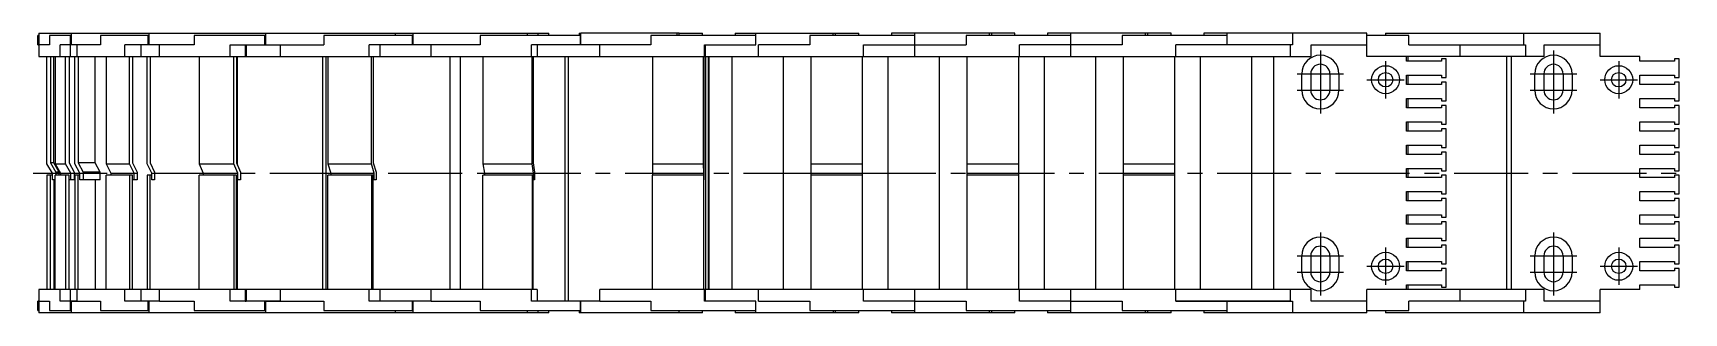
# Model space of a CAD drawing. Extents: x -197 to 995, y -704 to 120.
# Drawn here: x -2 to 706, y 0 to 120 of the extents above; entities that cross this region are included whole.
import ezdxf

# ---------------------------------------------------------------- set-up
doc = ezdxf.new("R2010")
doc.units = 0
doc.linetypes.add('CENTER', pattern=[50.8, 31.75, -6.35, 6.35, -6.35])
doc.layers.get('0').update_dxf_attribs({"linetype": 'CONTINUOUS'})
doc.layers.add('CENTER', color=1, linetype='CONTINUOUS')

msp = doc.modelspace()

# ---------------------------------------------------------------- linework, layer by layer
at = {"color": 7, "linetype": 'CONTINUOUS'}
for p, q in [((0, 115), (0, 119)), ((0.43, 119), (0, 119)), ((0, 115), (0.43, 115)), ((0.43, 120), (0.43, 110)), ((0.43, 120), (219.25, 120)), ((0.43, 115), (0.59, 115)), ((0.59, 115), (0.43, 115)), ((0.59, 110), (0.59, 115)), ((5.01, 115), (0.59, 115)), ((5.01, 119), (5.01, 115)), ((14.54, 119), (5.01, 119)), ((26.92, 115), (9.63, 115)), ((9.63, 110), (9.63, 115)), ((13.89, 115), (13.89, 110)), ((14.05, 115), (14.05, 119)), ((14.54, 115), (14.54, 120)), ((16.93, 110), (16.93, 115)), ((26.92, 119), (26.92, 115)), ((47.79, 119), (26.92, 119)), ((37.35, 110), (37.35, 115)), ((67.13, 115), (37.35, 115)), ((44.3, 115), (44.3, 110)), ((47.34, 115), (47.34, 119)), ((47.79, 115), (47.79, 120)), ((52.3, 110), (52.3, 115)), ((67.13, 119), (67.13, 115)), ((97.84, 119), (67.13, 119)), ((82.64, 110), (82.64, 115)), ((82.64, 115), (122.77, 115)), ((88.97, 115), (88.97, 110)), ((89.47, 115), (89.47, 110)), ((97.47, 115), (97.47, 119)), ((97.84, 115), (97.84, 120)), ((104.15, 110), (104.15, 115)), ((161.11, 119), (122.77, 119)), ((122.77, 119), (122.77, 115)), ((189.83, 115), (142.23, 115)), ((142.23, 110), (142.23, 115)), ((146.8, 115), (146.8, 110)), ((153.47, 119), (153.47, 120)), ((160.84, 115), (160.84, 119)), ((161.11, 115), (161.11, 120)), ((168.77, 110), (168.77, 115)), ((189.83, 119), (189.83, 115)), ((233.05, 119), (189.83, 119)), ((210.16, 119), (210.16, 120)), ((263.11, 115), (211.85, 115)), ((211.85, 110), (211.85, 115)), ((214.33, 115), (214.33, 110)), ((214.73, 119), (214.73, 120)), ((219.25, 119), (219.25, 120)), ((232.3, 120), (232.3, 119)), ((232.3, 120), (233.05, 120)), ((232.3, 120), (233.05, 120)), ((232.91, 115), (232.91, 119)), ((274.3, 120), (233.05, 120)), ((233.05, 115), (233.05, 120)), ((241.12, 110), (241.12, 115)), ((275.26, 120), (252.3, 120)), ((252.3, 120), (252.3, 120)), ((252.3, 120), (252.3, 120)), ((263.11, 119), (263.11, 115)), ((308.09, 119), (263.11, 119)), ((274.3, 119), (274.3, 120)), ((275.26, 120), (285.26, 120)), ((275.26, 120), (285.26, 120)), ((275.26, 119), (275.26, 120)), ((285.26, 119), (285.26, 120)), ((286.09, 115), (308.08, 115)), ((286.09, 110), (286.09, 115)), ((286.4, 115), (286.4, 110)), ((299.26, 120), (352.26, 120)), ((299.26, 120), (299.26, 119)), ((308.08, 115), (308.08, 119)), ((308.08, 115), (308.09, 115)), ((308.09, 115), (308.09, 120)), ((331.26, 115), (309.26, 115)), ((309.26, 110), (309.26, 115)), ((376.26, 119), (331.26, 119)), ((331.26, 119), (331.26, 115)), ((341.26, 119), (341.26, 120)), ((342.26, 119), (342.26, 120)), ((352.26, 119), (352.26, 120)), ((354.26, 110), (354.26, 115)), ((354.26, 115), (398.26, 115)), ((419.26, 120), (366.26, 120)), ((366.26, 120), (366.26, 119)), ((376.26, 110), (376.26, 120)), ((398.26, 119), (398.26, 115)), ((443.26, 119), (398.26, 119)), ((408.26, 119), (408.26, 120)), ((409.26, 119), (409.26, 120)), ((419.26, 119), (419.26, 120)), ((465.26, 115), (421.26, 115)), ((421.26, 110), (421.26, 115)), ((486.26, 120), (433.26, 120)), ((433.26, 120), (433.26, 119)), ((443.26, 119), (443.26, 120)), ((443.26, 110), (443.26, 119)), ((465.26, 119), (465.26, 115)), ((510.26, 119), (465.26, 119)), ((475.26, 119), (475.26, 120)), ((476.26, 119), (476.26, 120)), ((486.26, 119), (486.26, 120)), ((488.26, 110), (488.26, 115)), ((538.28, 115), (488.26, 115)), ((500.26, 120), (500.26, 119)), ((570.26, 120), (500.26, 120)), ((510.26, 119), (510.26, 120)), ((510.26, 115), (510.26, 119)), ((520.26, 115), (520.26, 115)), ((537.38, 115), (537.38, 110)), ((538.28, 120), (538.28, 115)), ((546.26, 110), (546.26, 115)), ((546.26, 115), (570.26, 115)), ((570.26, 110), (570.26, 120)), ((588.26, 119), (570.26, 119)), ((578.26, 120), (670.26, 120)), ((578.26, 120), (578.26, 119)), ((588.26, 115), (588.26, 119)), ((588.26, 115), (638.28, 115)), ((610.26, 110), (610.26, 115)), ((637.38, 120), (637.38, 115)), ((638.28, 115), (638.28, 110)), ((646.26, 115), (670.26, 115)), ((646.26, 110), (646.26, 115)), ((670.26, 110), (670.26, 120)), ((0.43, 110), (546.26, 110)), ((3.99, 64), (3.99, 110)), ((5.49, 110), (5.49, 64.4)), ((6.95, 64.4), (6.95, 110)), ((7.56, 110), (7.56, 64)), ((11.98, 64), (11.98, 110)), ((13.45, 110), (13.45, 64.4)), ((15.96, 64), (15.96, 110)), ((17.37, 110), (17.37, 64.4)), ((24.61, 64.4), (24.61, 110)), ((29.37, 110), (29.37, 64)), ((39.36, 64), (39.36, 110)), ((40.69, 110), (40.69, 64.4)), ((47.02, 64), (47.02, 110)), ((48.25, 110), (48.25, 64.4)), ((69.31, 110), (69.31, 64)), ((84.15, 64), (84.15, 110)), ((85.25, 110), (85.25, 64.4)), ((85.7, 63.35), (85.7, 110)), ((122.28, 10), (122.28, 110)), ((123.62, 110), (123.62, 10)), ((124.52, 110), (124.52, 64)), ((143.14, 64), (143.14, 110)), ((143.94, 110), (143.94, 64.4)), ((176.93, 10), (176.93, 110)), ((181.26, 110), (181.26, 10)), ((191.03, 110), (191.03, 64)), ((212.09, 64), (212.09, 110)), ((212.53, 110), (212.53, 64.4)), ((226.36, 5), (226.36, 110)), ((227.54, 110), (227.54, 5)), ((263.7, 110), (263.7, 64)), ((285.68, 64), (285.68, 110)), ((285.74, 110), (285.74, 64.4)), ((286.64, 10), (286.64, 110)), ((287.63, 110), (287.63, 10)), ((287.87, 110), (287.87, 10)), ((297.76, 110), (297.76, 10)), ((319.76, 110), (319.76, 10)), ((331.76, 10), (331.76, 110)), ((353.76, 110), (353.76, 10)), ((364.76, 110), (364.76, 10)), ((386.76, 110), (386.76, 10)), ((398.76, 10), (398.76, 110)), ((420.76, 110), (420.76, 10)), ((431.76, 110), (431.76, 10)), ((453.76, 110), (453.76, 10)), ((465.76, 10), (465.76, 110)), ((487.76, 110), (487.76, 10)), ((498.76, 110), (498.76, 10)), ((520.76, 110), (520.76, 10)), ((530.26, 10), (530.26, 110)), ((646.26, 110), (570.26, 110)), ((587.26, 108), (587.26, 110)), ((602.26, 108), (587.26, 108)), ((587.76, 110), (587.76, 108)), ((602.26, 109), (602.26, 108)), ((604.26, 109), (602.26, 109)), ((604.26, 101), (604.26, 109)), ((630.26, 10), (630.26, 110)), ((632.17, 110), (632.17, 10)), ((687.26, 110), (670.26, 110)), ((687.26, 108), (687.26, 110)), ((702.26, 108), (687.26, 108)), ((704.26, 109), (702.26, 109)), ((702.26, 109), (702.26, 108)), ((704.26, 101), (704.26, 109)), ((542.26, 95.5), (542.26, 102.5)), ((546.16, 102.5), (546.16, 95.5)), ((554.36, 102.5), (554.36, 95.5)), ((558.26, 102.5), (558.26, 95.5)), ((587.26, 102), (602.26, 102)), ((587.26, 98), (587.26, 102)), ((587.76, 102), (587.76, 98)), ((602.26, 102), (602.26, 101)), ((602.26, 101), (604.26, 101)), ((642.26, 95.5), (642.26, 102.5)), ((646.16, 102.5), (646.16, 95.5)), ((654.36, 102.5), (654.36, 95.5)), ((658.26, 102.5), (658.26, 95.5)), ((687.26, 102), (702.26, 102)), ((687.26, 98), (687.26, 102)), ((702.26, 102), (702.26, 101)), ((702.26, 101), (704.26, 101)), ((602.26, 98), (587.26, 98)), ((602.26, 99), (602.26, 98)), ((604.26, 99), (602.26, 99)), ((604.26, 91), (604.26, 99)), ((702.26, 98), (687.26, 98)), ((704.26, 99), (702.26, 99)), ((702.26, 99), (702.26, 98)), ((704.26, 91), (704.26, 99)), ((587.26, 88), (587.26, 92)), ((587.26, 92), (602.26, 92)), ((602.26, 88), (587.26, 88)), ((587.76, 92), (587.76, 88)), ((602.26, 92), (602.26, 91)), ((602.26, 91), (604.26, 91)), ((602.26, 89), (602.26, 88)), ((604.26, 89), (602.26, 89)), ((604.26, 81), (604.26, 89)), ((687.26, 88), (687.26, 92)), ((687.26, 92), (702.26, 92)), ((702.26, 88), (687.26, 88)), ((702.26, 92), (702.26, 91)), ((702.26, 91), (704.26, 91)), ((702.26, 89), (702.26, 88)), ((704.26, 89), (702.26, 89)), ((704.26, 81), (704.26, 89)), ((587.26, 78), (587.26, 82)), ((587.26, 82), (602.26, 82)), ((602.26, 78), (587.26, 78)), ((587.76, 82), (587.76, 78)), ((602.26, 82), (602.26, 81)), ((602.26, 81), (604.26, 81)), ((602.26, 79), (602.26, 78)), ((604.26, 79), (602.26, 79)), ((604.26, 71), (604.26, 79)), ((687.26, 78), (687.26, 82)), ((687.26, 82), (702.26, 82)), ((702.26, 78), (687.26, 78)), ((702.26, 82), (702.26, 81)), ((702.26, 81), (704.26, 81)), ((702.26, 79), (702.26, 78)), ((704.26, 79), (702.26, 79)), ((704.26, 71), (704.26, 79)), ((587.26, 68), (587.26, 72)), ((587.26, 72), (602.26, 72)), ((587.76, 72), (587.76, 68)), ((602.26, 72), (602.26, 71)), ((602.26, 71), (604.26, 71)), ((687.26, 68), (687.26, 72)), ((687.26, 72), (702.26, 72)), ((702.26, 72), (702.26, 71)), ((702.26, 71), (704.26, 71)), ((6.29, 60), (3.99, 64)), ((5.49, 64.4), (7.79, 60.4)), ((6.95, 64.4), (5.49, 64.4)), ((9.25, 60.4), (6.95, 64.4)), ((7.56, 64), (9.82, 60)), ((7.56, 64), (11.98, 64)), ((14.24, 60), (11.98, 64)), ((13.45, 64.4), (15.71, 60.4)), ((18.14, 60), (15.96, 64)), ((24.61, 64.4), (17.37, 64.4)), ((17.37, 64.4), (19.55, 60.4)), ((26.79, 60.4), (24.61, 64.4)), ((29.37, 64), (31.43, 60)), ((29.37, 64), (39.36, 64)), ((41.41, 60), (39.36, 64)), ((40.69, 64.4), (42.75, 60.4)), ((48.92, 60), (47.02, 64)), ((48.25, 64.4), (50.15, 60.4)), ((69.31, 64), (71.02, 60)), ((69.31, 64), (84.15, 64)), ((85.85, 60), (84.15, 64)), ((85.25, 64.4), (86.96, 60.4)), ((124.52, 64), (125.75, 60)), ((124.52, 64), (143.14, 64)), ((144.37, 60), (143.14, 64)), ((143.94, 64.4), (145.17, 60.4)), ((191.03, 64), (191.7, 60)), ((191.03, 64), (212.09, 64)), ((212.76, 60), (212.09, 64)), ((212.53, 64.4), (213.19, 60.4)), ((263.7, 64), (263.78, 60)), ((263.7, 64), (285.68, 64)), ((285.77, 60), (285.68, 64)), ((285.74, 64.4), (285.82, 60.4)), ((331.76, 64), (353.76, 64)), ((398.76, 64), (420.76, 64)), ((465.76, 64), (487.76, 64)), ((602.26, 68), (587.26, 68)), ((602.26, 69), (602.26, 68)), ((604.26, 69), (602.26, 69)), ((604.26, 61), (604.26, 69)), ((702.26, 68), (687.26, 68)), ((704.26, 69), (702.26, 69)), ((702.26, 69), (702.26, 68)), ((704.26, 61), (704.26, 69)), ((3.99, 59), (3.99, 10)), ((6.29, 59), (3.99, 59)), ((5.49, 10), (5.49, 59)), ((6.29, 57), (6.29, 60)), ((7.56, 57), (6.29, 57)), ((6.95, 57), (6.95, 10)), ((7.56, 10), (7.56, 59)), ((13.45, 59), (7.56, 59)), ((7.79, 60.4), (7.79, 59)), ((9.25, 60.4), (7.79, 60.4)), ((9.25, 59), (9.25, 60.4)), ((9.82, 60), (9.82, 59)), ((9.82, 60), (14.24, 60)), ((11.98, 59), (11.98, 10)), ((13.45, 10), (13.45, 59)), ((15.71, 57), (13.45, 57)), ((14.24, 57), (14.24, 60)), ((15.71, 60.4), (15.71, 57)), ((15.96, 59), (15.96, 10)), ((18.14, 59), (15.96, 59)), ((17.37, 10), (17.37, 59)), ((18.14, 57), (18.14, 60)), ((26.79, 57), (18.14, 57)), ((19.55, 60.4), (19.55, 57)), ((26.79, 60.4), (19.55, 60.4)), ((24.61, 57), (24.61, 10)), ((26.79, 57), (26.79, 60.4)), ((29.37, 10), (29.37, 59)), ((40.69, 59), (29.37, 59)), ((31.43, 60), (41.41, 60)), ((31.43, 60), (31.43, 59)), ((39.36, 59), (39.36, 10)), ((40.69, 10), (40.69, 59)), ((42.75, 57), (40.69, 57)), ((41.41, 57), (41.41, 60)), ((42.75, 60.4), (42.75, 57)), ((47.02, 59), (47.02, 10)), ((48.92, 59), (47.02, 59)), ((48.25, 10), (48.25, 59)), ((48.92, 57), (48.92, 60)), ((50.15, 57), (48.92, 57)), ((50.15, 60.4), (50.15, 57)), ((69.31, 10), (69.31, 59)), ((85.25, 59), (69.31, 59)), ((71.02, 60), (85.85, 60)), ((71.02, 60), (71.02, 59)), ((84.15, 59), (84.15, 10)), ((85.25, 10), (85.25, 59)), ((86.96, 57), (85.25, 57)), ((85.7, 10), (85.7, 57)), ((85.85, 57), (85.85, 60)), ((86.96, 60.4), (86.96, 57)), ((143.94, 59), (124.52, 59)), ((124.52, 10), (124.52, 59)), ((125.75, 60), (144.37, 60)), ((125.75, 60), (125.75, 59)), ((143.14, 59), (143.14, 10)), ((143.94, 10), (143.94, 59)), ((145.17, 57), (143.94, 57)), ((144.37, 57), (144.37, 60)), ((145.17, 60.4), (145.17, 57)), ((191.03, 10), (191.03, 59)), ((212.53, 59), (191.03, 59)), ((191.7, 60), (212.76, 60)), ((191.7, 60), (191.7, 59)), ((212.09, 59), (212.09, 10)), ((212.53, 10), (212.53, 59)), ((213.19, 57), (212.53, 57)), ((212.76, 57), (212.76, 60)), ((213.19, 60.4), (213.19, 57)), ((263.7, 10), (263.7, 59)), ((285.74, 59), (263.7, 59)), ((263.78, 60), (285.77, 60)), ((263.78, 60), (263.78, 59)), ((285.68, 59), (285.68, 10)), ((285.74, 10), (285.74, 59)), ((285.82, 57), (285.74, 57)), ((285.77, 57), (285.77, 60)), ((285.82, 60.4), (285.82, 57)), ((331.76, 60), (353.76, 60)), ((353.76, 59), (331.76, 59)), ((398.76, 60), (420.76, 60)), ((420.76, 59), (398.76, 59)), ((465.76, 60), (487.76, 60)), ((487.76, 59), (465.76, 59)), ((587.26, 58), (587.26, 62)), ((587.26, 62), (602.26, 62)), ((602.26, 58), (587.26, 58)), ((587.76, 62), (587.76, 58)), ((602.26, 62), (602.26, 61)), ((602.26, 61), (604.26, 61)), ((602.26, 59), (602.26, 58)), ((604.26, 59), (602.26, 59)), ((604.26, 51), (604.26, 59)), ((687.26, 58), (687.26, 62)), ((687.26, 62), (702.26, 62)), ((702.26, 58), (687.26, 58)), ((702.26, 62), (702.26, 61)), ((702.26, 61), (704.26, 61)), ((704.26, 59), (702.26, 59)), ((702.26, 59), (702.26, 58)), ((704.26, 51), (704.26, 59)), ((587.26, 48), (587.26, 52)), ((587.26, 52), (602.26, 52)), ((587.76, 52), (587.76, 48)), ((602.26, 52), (602.26, 51)), ((602.26, 51), (604.26, 51)), ((687.26, 48), (687.26, 52)), ((687.26, 52), (702.26, 52)), ((702.26, 52), (702.26, 51)), ((702.26, 51), (704.26, 51)), ((602.26, 48), (587.26, 48)), ((602.26, 49), (602.26, 48)), ((604.26, 49), (602.26, 49)), ((604.26, 41), (604.26, 49)), ((702.26, 48), (687.26, 48)), ((702.26, 49), (702.26, 48)), ((704.26, 49), (702.26, 49)), ((704.26, 41), (704.26, 49)), ((587.26, 38), (587.26, 42)), ((587.26, 42), (602.26, 42)), ((602.26, 38), (587.26, 38)), ((587.76, 42), (587.76, 38)), ((602.26, 42), (602.26, 41)), ((602.26, 41), (604.26, 41)), ((602.26, 39), (602.26, 38)), ((604.26, 39), (602.26, 39)), ((604.26, 31), (604.26, 39)), ((687.26, 38), (687.26, 42)), ((687.26, 42), (702.26, 42)), ((702.26, 38), (687.26, 38)), ((702.26, 42), (702.26, 41)), ((702.26, 41), (704.26, 41)), ((702.26, 39), (702.26, 38)), ((704.26, 39), (702.26, 39)), ((704.26, 31), (704.26, 39)), ((587.26, 28), (587.26, 32)), ((587.26, 32), (602.26, 32)), ((587.76, 32), (587.76, 28)), ((602.26, 32), (602.26, 31)), ((602.26, 31), (604.26, 31)), ((602.26, 29), (602.26, 28)), ((604.26, 29), (602.26, 29)), ((604.26, 21), (604.26, 29)), ((687.26, 28), (687.26, 32)), ((687.26, 32), (702.26, 32)), ((702.26, 32), (702.26, 31)), ((702.26, 31), (704.26, 31)), ((704.26, 29), (702.26, 29)), ((702.26, 29), (702.26, 28)), ((704.26, 21), (704.26, 29)), ((542.26, 17.5), (542.26, 24.5)), ((546.16, 24.5), (546.16, 17.5)), ((554.36, 24.5), (554.36, 17.5)), ((558.26, 24.5), (558.26, 17.5)), ((602.26, 28), (587.26, 28)), ((587.26, 22), (602.26, 22)), ((587.26, 18), (587.26, 22)), ((587.76, 22), (587.76, 18)), ((602.26, 22), (602.26, 21)), ((642.26, 17.5), (642.26, 24.5)), ((646.16, 24.5), (646.16, 17.5)), ((654.36, 24.5), (654.36, 17.5)), ((658.26, 24.5), (658.26, 17.5)), ((702.26, 28), (687.26, 28)), ((687.26, 22), (702.26, 22)), ((687.26, 18), (687.26, 22)), ((702.26, 22), (702.26, 21)), ((602.26, 18), (587.26, 18)), ((602.26, 21), (604.26, 21)), ((602.26, 19), (602.26, 18)), ((604.26, 19), (602.26, 19)), ((604.26, 11), (604.26, 19)), ((702.26, 18), (687.26, 18)), ((702.26, 21), (704.26, 21)), ((704.26, 19), (702.26, 19)), ((702.26, 19), (702.26, 18)), ((704.26, 11), (704.26, 19)), ((0.43, 10), (0.43, 5)), ((214.33, 10), (0.43, 10)), ((0.59, 5), (0.59, 10)), ((9.63, 5), (9.63, 10)), ((13.89, 10), (13.89, 5)), ((16.93, 5), (16.93, 10)), ((37.35, 5), (37.35, 10)), ((44.3, 10), (44.3, 5)), ((52.3, 5), (52.3, 10)), ((82.64, 5), (82.64, 10)), ((88.97, 10), (88.97, 5)), ((89.47, 10), (89.47, 5)), ((104.15, 5), (104.15, 10)), ((142.23, 5), (142.23, 10)), ((146.8, 10), (146.8, 5)), ((168.77, 5), (168.77, 10)), ((211.85, 5), (211.85, 10)), ((214.33, 10), (214.33, 5)), ((546.26, 10), (241.12, 10)), ((241.12, 5), (241.12, 10)), ((286.09, 5), (286.09, 10)), ((286.4, 10), (286.4, 5)), ((309.26, 5), (309.26, 10)), ((354.26, 5), (354.26, 10)), ((376.26, 5), (376.26, 10)), ((421.26, 5), (421.26, 10)), ((443.26, 5), (443.26, 10)), ((488.26, 5), (488.26, 10)), ((537.38, 10), (537.38, 5)), ((546.26, 5), (546.26, 10)), ((646.26, 10), (570.26, 10)), ((570.26, 0), (570.26, 10)), ((587.26, 12), (602.26, 12)), ((587.26, 10), (587.26, 12)), ((587.76, 12), (587.76, 10)), ((602.26, 12), (602.26, 11)), ((602.26, 11), (604.26, 11)), ((610.26, 5), (610.26, 10)), ((638.28, 10), (638.28, 5)), ((646.26, 5), (646.26, 10)), ((687.26, 10), (670.26, 10)), ((670.26, 0), (670.26, 10)), ((687.26, 12), (702.26, 12)), ((687.26, 10), (687.26, 12)), ((702.26, 12), (702.26, 11)), ((702.26, 11), (704.26, 11)), ((0, 1), (0, 5)), ((0.43, 5), (0, 5)), ((0, 1), (0.43, 1)), ((0.43, 5), (0.43, 0)), ((0.43, 5), (0.59, 5)), ((14.54, 0), (0.43, 0)), ((0.59, 5), (5.01, 5)), ((14.54, 0), (4.88, 0)), ((5.01, 5), (5.01, 1)), ((5.01, 1), (14.05, 1)), ((14.05, 5), (9.63, 5)), ((14.05, 1), (14.05, 5)), ((14.05, 5), (16.93, 5)), ((14.54, 5), (14.05, 5)), ((14.05, 1), (14.54, 1)), ((14.54, 1), (14.54, 5)), ((16.93, 5), (14.54, 5)), ((14.54, 0), (14.54, 1)), ((153.47, 0), (14.54, 0)), ((47.79, 0), (14.54, 0)), ((16.93, 5), (26.92, 5)), ((26.92, 5), (26.92, 1)), ((26.92, 1), (47.34, 1)), ((47.34, 5), (37.35, 5)), ((47.34, 1), (47.34, 5)), ((47.79, 5), (47.34, 5)), ((47.34, 1), (47.79, 1)), ((47.79, 1), (47.79, 5)), ((52.3, 5), (47.79, 5)), ((47.79, 0), (47.79, 1)), ((52.3, 5), (67.13, 5)), ((67.13, 5), (67.13, 1)), ((67.13, 1), (97.47, 1)), ((97.47, 5), (82.64, 5)), ((88.97, 5), (89.47, 5)), ((97.47, 1), (97.47, 5)), ((97.84, 5), (97.47, 5)), ((97.47, 5), (104.15, 5)), ((97.47, 1), (97.84, 1)), ((97.84, 1), (97.84, 5)), ((104.15, 5), (97.84, 5)), ((97.84, 0), (97.84, 1)), ((104.15, 5), (122.77, 5)), ((122.77, 5), (122.77, 1)), ((122.77, 1), (160.84, 1)), ((160.84, 5), (142.23, 5)), ((153.47, 0), (153.47, 1)), ((210.16, 0), (153.47, 0)), ((160.84, 1), (160.84, 5)), ((161.11, 5), (160.84, 5)), ((160.84, 1), (161.11, 1)), ((161.11, 1), (161.11, 5)), ((168.77, 5), (161.11, 5)), ((161.11, 0), (161.11, 1)), ((168.77, 5), (189.83, 5)), ((189.83, 5), (189.83, 1)), ((189.83, 1), (232.91, 1)), ((210.16, 0), (210.16, 1)), ((214.73, 0), (210.16, 0)), ((214.73, 0), (210.16, 0)), ((232.91, 5), (211.85, 5)), ((214.73, 0), (214.73, 1)), ((219.25, 0), (214.76, 0)), ((219.25, 0), (219.25, 1)), ((232.3, 1), (232.3, 0)), ((233.05, 0), (232.3, 0)), ((232.91, 1), (232.91, 5)), ((233.05, 5), (232.91, 5)), ((232.91, 1), (233.05, 1)), ((233.05, 1), (233.05, 5)), ((241.12, 5), (233.05, 5)), ((233.05, 0), (233.05, 1)), ((285.26, 0), (233.05, 0)), ((241.12, 5), (263.11, 5)), ((263.11, 5), (263.11, 1)), ((263.11, 1), (308.08, 1)), ((285.26, 0), (274.3, 0)), ((275.26, 0), (274.3, 0)), ((275.26, 0), (275.26, 1)), ((285.26, 0), (285.26, 1)), ((308.08, 5), (286.09, 5)), ((299.26, 1), (299.26, 0)), ((308.09, 0), (299.26, 0)), ((308.08, 1), (308.08, 5)), ((308.09, 5), (308.08, 5)), ((308.08, 1), (308.09, 1)), ((308.09, 1), (308.09, 5)), ((308.09, 0), (308.09, 1)), ((342.26, 0), (308.09, 0)), ((309.26, 5), (331.26, 5)), ((331.26, 5), (331.26, 1)), ((331.26, 1), (376.26, 1)), ((341.26, 1), (341.26, 0)), ((342.26, 0), (342.26, 1)), ((352.26, 0), (342.26, 0)), ((352.26, 0), (352.26, 1)), ((376.26, 5), (354.26, 5)), ((366.26, 1), (366.26, 0)), ((376.26, 0), (366.26, 0)), ((376.26, 1), (376.26, 5)), ((376.26, 5), (398.26, 5)), ((376.26, 0), (376.26, 1)), ((408.26, 0), (376.26, 0)), ((398.26, 5), (398.26, 1)), ((398.26, 1), (443.26, 1)), ((408.26, 0), (408.26, 1)), ((409.26, 0), (408.26, 0)), ((409.26, 0), (409.26, 1)), ((419.26, 0), (409.26, 0)), ((419.26, 0), (419.26, 1)), ((443.26, 5), (421.26, 5)), ((433.26, 1), (433.26, 0)), ((443.26, 0), (433.26, 0)), ((443.26, 5), (465.26, 5)), ((443.26, 1), (443.26, 5)), ((443.26, 0), (443.26, 1)), ((475.26, 0), (443.26, 0)), ((465.26, 5), (465.26, 1)), ((465.26, 1), (510.26, 1)), ((475.26, 0), (475.26, 1)), ((476.26, 0), (475.26, 0)), ((476.26, 0), (476.26, 1)), ((486.26, 0), (476.26, 0)), ((486.26, 0), (486.26, 1)), ((488.26, 5), (510.26, 5)), ((510.26, 5), (488.26, 5)), ((500.26, 1), (500.26, 0)), ((520.26, 0), (500.26, 0)), ((510.26, 1), (510.26, 5)), ((510.26, 5), (537.38, 5)), ((520.26, 5), (510.26, 5)), ((510.26, 0), (510.26, 1)), ((538.28, 0), (510.26, 0)), ((537.38, 5), (520.26, 5)), ((520.26, 5), (520.26, 5)), ((538.28, 0), (530.26, 0)), ((537.38, 5), (538.28, 5)), ((538.28, 5), (538.28, 0)), ((570.26, 0), (538.28, 0)), ((570.26, 5), (546.26, 5)), ((570.26, 1), (588.26, 1)), ((578.26, 1), (578.26, 0)), ((670.26, 0), (578.26, 0)), ((588.26, 1), (588.26, 5)), ((638.28, 5), (588.26, 5)), ((637.38, 5), (637.38, 0)), ((670.26, 5), (646.26, 5))]:
    msp.add_line(p, q, dxfattribs=at)
for centre, radius in [((578.26, 100), 6), ((578.26, 100), 3.1), ((678.26, 100), 6), ((678.26, 100), 3.1), ((578.26, 20), 6), ((578.26, 20), 3.1), ((678.26, 20), 6), ((678.26, 20), 3.1)]:
    msp.add_circle(centre, radius, dxfattribs=at)
for centre, radius, start, end in [((550.26, 102.5), 8, 0, 180), ((550.26, 102.5), 4.1, 0, 180), ((650.26, 102.5), 8, 0, 180), ((650.26, 102.5), 4.1, 0, 180), ((550.26, 95.5), 8, 180, 0), ((550.26, 95.5), 4.1, 180, 0), ((650.26, 95.5), 8, 180, 0), ((650.26, 95.5), 4.1, 180, 0), ((550.26, 24.5), 8, 0, 180), ((550.26, 24.5), 4.1, 0, 180), ((650.26, 24.5), 8, 0, 180), ((650.26, 24.5), 4.1, 0, 180), ((550.26, 17.5), 8, 180, 0), ((550.26, 17.5), 4.1, 180, 0), ((650.26, 17.5), 8, 180, 0), ((650.26, 17.5), 4.1, 180, 0)]:
    msp.add_arc(centre, radius, start, end, dxfattribs=at)
at = {"layer": 'CENTER', "color": 1, "linetype": 'CENTER'}
for p, q in [((550.26, 112.5), (550.26, 85.5)), ((578.26, 108), (578.26, 92)), ((650.26, 112.5), (650.26, 85.5)), ((678.26, 108), (678.26, 92)), ((540.26, 102.5), (560.26, 102.5)), ((570.26, 100), (586.26, 100)), ((640.26, 102.5), (660.26, 102.5)), ((670.26, 100), (686.26, 100)), ((540.26, 95.5), (560.26, 95.5)), ((640.26, 95.5), (660.26, 95.5)), ((-2, 60), (706.26, 60)), ((550.26, 34.5), (550.26, 7.5)), ((650.26, 34.5), (650.26, 7.5)), ((540.26, 24.5), (560.26, 24.5)), ((578.26, 28), (578.26, 12)), ((640.26, 24.5), (660.26, 24.5)), ((678.26, 28), (678.26, 12)), ((540.26, 17.5), (560.26, 17.5)), ((570.26, 20), (586.26, 20)), ((640.26, 17.5), (660.26, 17.5)), ((670.26, 20), (686.26, 20))]:
    msp.add_line(p, q, dxfattribs=at)

doc.saveas('drawing.dxf')
